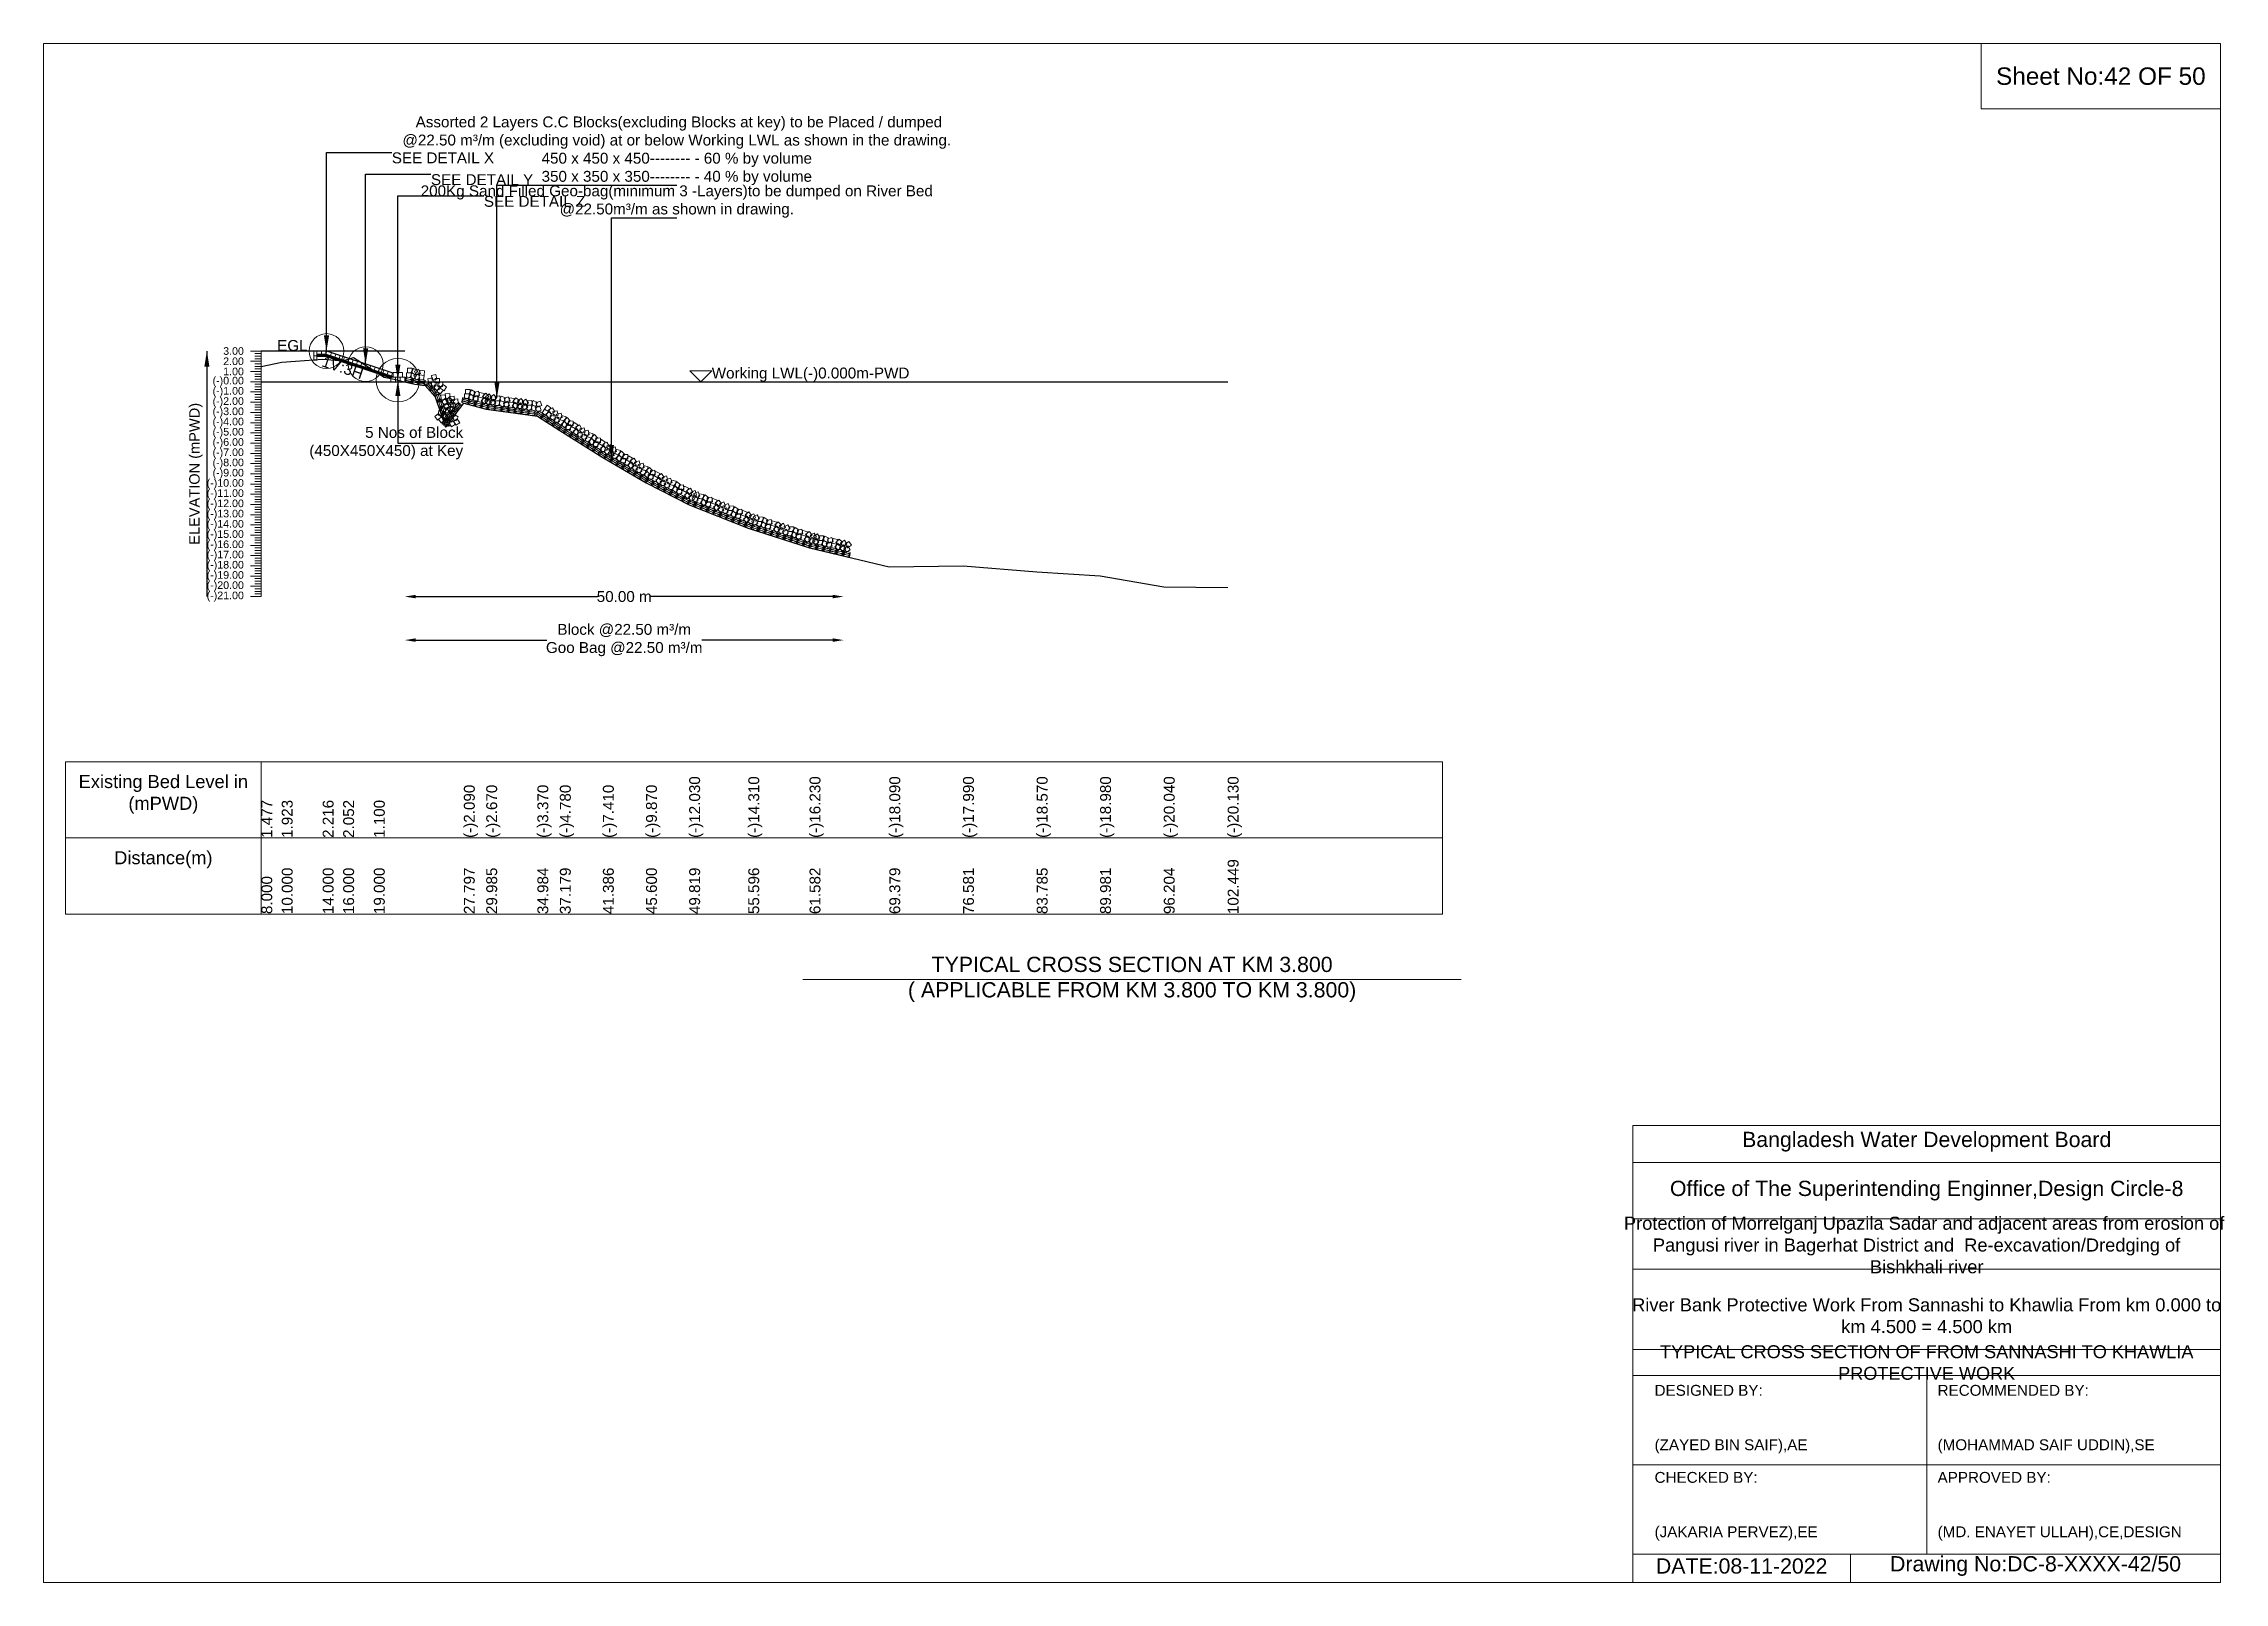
# Model space of a CAD drawing. Header units: inches. Extents: x 89000 to 845017, y -7071 to 0.
# Drawn here: x 715000 to 725017, y -7071 to 0 of the extents above; entities that cross this region are included whole.
import ezdxf

# ---------------------------------------------------------------- set-up
doc = ezdxf.new("R2010")
doc.units = ezdxf.units.IN
doc.header["$LTSCALE"] = 7
doc.header["$MEASUREMENT"] = 0
doc.header["$PDMODE"] = 3
for name, color, linetype, lineweight in [('Cross section Data Border', 7, 'Continuous', 9), ('Cross Section Labels', 7, 'Continuous', 9), ('Existing_Bed_Level for Xsection', 7, 'Continuous', 25), ('Long Section Labels', 7, 'Continuous', 9)]:
    doc.layers.add(name, color=color, linetype=linetype, lineweight=lineweight)
doc.styles.get("Standard").update_dxf_attribs({"font": 'arial.ttf'})
doc.dimstyles.new('Appron Lebeling Style', dxfattribs={"dimtxt": 50, "dimasz": 50, "dimexe": 0.18, "dimexo": 0.0625, "dimgap": 0.09, "dimtad": 0, "dimtih": 1, "dimtoh": 1, "dimdec": 4, "dimzin": 0, "dimdsep": 46, "dimtxsty": 'Standard', "dimcen": 0.09, "dimse1": 1, "dimse2": 1, "dimadec": 0, "dimazin": 0, "dimtfac": 1, "dimtdec": 4, "dimtofl": 0, "dimtmove": 0, "dimatfit": 3, "dimfxl": 1, "dimtolj": 1, "dimtzin": 0, "dimarcsym": 0})
doc.dimstyles.get("Standard").update_dxf_attribs({"dimtxt": 0.18, "dimasz": 0.18, "dimexe": 0.18, "dimexo": 0.0625, "dimgap": 0.09, "dimtad": 0, "dimtih": 1, "dimtoh": 1, "dimdec": 4, "dimzin": 0, "dimdsep": 46, "dimtxsty": 'Standard', "dimcen": 0.09, "dimadec": 0, "dimazin": 0, "dimtfac": 1, "dimtdec": 4, "dimtofl": 0, "dimtmove": 0, "dimatfit": 3, "dimfxl": 1, "dimtolj": 1, "dimtzin": 0, "dimarcsym": 0})

msp = doc.modelspace()

# ---------------------------------------------------------------- texts
at = {"layer": 'Cross section Data Border', "char_height": 60, "width": 800, "attachment_point": 5}
for s, insert in [('Existing Bed Level in (mPWD)', (715550, -3450)), ('Distance(m)', (715550, -3750))]:
    msp.add_mtext(s, dxfattribs=dict(at, insert=insert))
at = {"layer": 'Cross Section Labels'}
for s, insert, char_height, attachment_point in [('Sheet No:42 OF 50', (724450, -150), 80, 5), (' Assorted 2 Layers C.C Blocks(excluding Blocks at key) to be Placed / dumped^J@22.50 m³/m (excluding void) at or below Working LWL as shown in the drawing.^J450 x 450 x 450-------- - 60 % by volume^J350 x 350 x 350-------- - 40 % by volume', (717908.48547, -650), 50, 8), ('SEE DETAIL X', (716599.41928, -500), 50, 1), ('SEE DETAIL Y', (716779.19428, -600), 50, 1), ('200Kg Sand Filled Geo-bag(minimum 3 -Layers)to be dumped on River Bed^J@22.50m³/m as shown in drawing.', (717908.48547, -800), 50, 8), ('SEE DETAIL Z', (717022.41928, -700), 50, 1), ('EGL', (716212.53117, -1412.89), 50, 9), ('Working LWL(-)0.000m-PWD', (718068.96928, -1553.89), 50, 7), ('5 Nos of Block ^J(450X450X450) at Key', (716927.24428, -1835.89), 50, 6), ('TYPICAL CROSS SECTION AT KM 3.800^J( APPLICABLE FROM KM 3.800 TO KM 3.800)', (720000, -4300), 70, 5), ('Bangladesh Water Development Board', (723650, -5046), 70, 5), ('Office of The Superintending Enginner,Design Circle-8', (723650, -5271), 70, 5)]:
    msp.add_mtext(s, dxfattribs=dict(at, insert=insert, char_height=char_height, attachment_point=attachment_point))
at = {"layer": 'Cross Section Labels', "insert": (716381.87543, -1465.14656), "char_height": 50, "attachment_point": 2, "rotation": 341.565051177}
msp.add_mtext('1V:3H', dxfattribs=at)
at = {"layer": 'Cross Section Labels'}
for s, insert, char_height, width, attachment_point in [('Protection of Morrelganj Upazila Sadar and adjacent areas from erosion of  Pangusi river in Bagerhat District and  Re-excavation/Dredging of     Bishkhali river', (723650, -5521), 60, 2800, 5), ('River Bank Protective Work From Sannashi to Khawlia From km 0.000 to km 4.500 = 4.500 km', (723650, -5846), 60, 2700, 5), ('TYPICAL CROSS SECTION OF FROM SANNASHI TO KHAWLIA PROTECTIVE WORK', (723650, -6061), 59.5765532, 2800, 5), ('DESIGNED BY:^J^J^J(ZAYED BIN SAIF),AE', (722400, -6321), 50, 1400, 4), ('RECOMMENDED BY:^J^J^J(MOHAMMAD SAIF UDDIN),SE', (723700, -6321), 50, 1400, 4), ('CHECKED BY:^J^J^J(JAKARIA PERVEZ),EE', (722400, -6721), 50, 1400, 4), ('APPROVED BY:^J^J^J(MD. ENAYET ULLAH),CE,DESIGN', (723700, -6721), 50, 1400, 4), ('DATE:08-11-2022', (722800, -6996), 70, 1400, 5), ('Drawing No:DC-8-XXXX-42/50', (724150, -6996), 70, 2200, 5)]:
    msp.add_mtext(s, dxfattribs=dict(at, insert=insert, char_height=char_height, width=width, attachment_point=attachment_point))
at = {"layer": 'Long Section Labels', "char_height": 35, "attachment_point": 6}
for s, insert in [('3.00', (715920, -1412.89)), ('2.00', (715920, -1459.89)), ('1.00', (715920, -1506.89)), ('(-)0.00', (715920, -1553.89)), ('(-)1.00', (715920, -1600.89)), ('(-)2.00', (715920, -1647.89)), ('(-)3.00', (715920, -1694.89)), ('(-)4.00', (715920, -1741.89)), ('(-)5.00', (715920, -1788.89)), ('(-)6.00', (715920, -1835.89)), ('(-)7.00', (715920, -1882.89)), ('(-)10.00', (715920, -2023.89)), ('(-)8.00', (715920, -1929.89)), ('(-)9.00', (715920, -1976.89)), ('(-)11.00', (715920, -2070.89)), ('(-)12.00', (715920, -2117.89)), ('(-)13.00', (715920, -2164.89)), ('(-)14.00', (715920, -2211.89)), ('(-)15.00', (715920, -2258.89)), ('(-)16.00', (715920, -2305.89)), ('(-)17.00', (715920, -2352.89)), ('(-)18.00', (715920, -2399.89)), ('(-)19.00', (715920, -2446.89)), ('(-)20.00', (715920, -2493.89)), ('(-)21.00', (715920, -2540.89))]:
    msp.add_mtext(s, dxfattribs=dict(at, insert=insert))
at = {"layer": 'Long Section Labels', "rotation": 90}
for s, insert, char_height, attachment_point in [('ELEVATION (mPWD)', (715700, -1976.89), 48, 5), ('(-)12.030', (717965.4834, -3650), 50, 1), ('(-)14.310', (718237.03138, -3650), 50, 1), ('(-)16.230', (718518.35645, -3650), 50, 1), ('(-)18.090', (718884.82941, -3650), 50, 1), ('(-)17.990', (719223.32864, -3650), 50, 1), ('(-)18.570', (719561.90057, -3650), 50, 1), ('(-)18.980', (719853.10542, -3650), 50, 1), ('(-)20.040', (720145.58628, -3650), 50, 1), ('(-)20.130', (720439.11062, -3650), 50, 1), ('1.477', (716000, -3650), 50, 1), ('1.923', (716093.99859, -3650), 50, 1), ('2.216', (716281.99577, -3650), 50, 1), ('2.052', (716375.99436, -3650), 50, 1), ('1.100', (716516.99224, -3650), 50, 1), ('(-)2.090', (716930.44348, -3650), 50, 1), ('(-)2.670', (717033.2874, -3650), 50, 1), ('(-)3.370', (717268.2484, -3650), 50, 1), ('(-)4.780', (717371.43732, -3650), 50, 1), ('(-)7.410', (717569.16896, -3650), 50, 1), ('(-)9.870', (717767.21054, -3650), 50, 1), ('10.000', (716093.99859, -4000), 50, 1), ('14.000', (716281.99577, -4000), 50, 1), ('16.000', (716375.99436, -4000), 50, 1), ('19.000', (716516.99224, -4000), 50, 1), ('27.797', (716930.44348, -4000), 50, 1), ('29.985', (717033.2874, -4000), 50, 1), ('34.984', (717268.2484, -4000), 50, 1), ('37.179', (717371.43732, -4000), 50, 1), ('41.386', (717569.16896, -4000), 50, 1), ('45.600', (717767.21054, -4000), 50, 1), ('49.819', (717965.4834, -4000), 50, 1), ('55.596', (718237.03138, -4000), 50, 1), ('61.582', (718518.35645, -4000), 50, 1), ('69.379', (718884.82941, -4000), 50, 1), ('76.581', (719223.32864, -4000), 50, 1), ('83.785', (719561.90057, -4000), 50, 1), ('89.981', (719853.10542, -4000), 50, 1), ('96.204', (720145.58628, -4000), 50, 1), ('102.449', (720439.11062, -4000), 50, 1), ('8.000', (716000, -4000), 50, 1)]:
    msp.add_mtext(s, dxfattribs=dict(at, insert=insert, char_height=char_height, attachment_point=attachment_point))

# ---------------------------------------------------------------- blocks, each defined once
blk = doc.blocks.new('*D339')
at = {"layer": 'Cross Section Labels', "color": 0, "lineweight": -2, "transparency": 16777216}
for p, q in [((716709, -2541), (717544, -2541)), ((718625, -2541), (717789, -2541))]:
    blk.add_line(p, q, dxfattribs=at)
at = {"layer": 'Cross Section Labels', "color": 0, "transparency": 16777216}
for points in [[(716709, -2533), (716709, -2549), (716659, -2541)], [(718625, -2533), (718625, -2549), (718675, -2541)]]:
    blk.add_solid(points, dxfattribs=at)
at = {"layer": 'Defpoints', "color": 0, "transparency": 16777216}
for p in [(716659, -1554), (718675, -2354), (718675, -2541)]:
    blk.add_point(p, dxfattribs=at)
at = {"layer": 'Cross Section Labels', "color": 0, "transparency": 16777216, "insert": (717667, -2541), "char_height": 50, "attachment_point": 5}
blk.add_mtext('\\A1;50.00 m', dxfattribs=at)
blk = doc.blocks.new('*D340')
at = {"layer": 'Cross Section Labels', "color": 0, "lineweight": -2, "transparency": 16777216}
for p, q in [((716709, -2741), (717311, -2741)), ((718625, -2741), (718023, -2741))]:
    blk.add_line(p, q, dxfattribs=at)
at = {"layer": 'Cross Section Labels', "color": 0, "transparency": 16777216}
for points in [[(716709, -2733), (716709, -2749), (716659, -2741)], [(718625, -2733), (718625, -2749), (718675, -2741)]]:
    blk.add_solid(points, dxfattribs=at)
at = {"layer": 'Defpoints', "color": 0, "transparency": 16777216}
for p in [(716659, -1554), (718675, -2354), (718675, -2741)]:
    blk.add_point(p, dxfattribs=at)
at = {"layer": 'Cross Section Labels', "color": 0, "transparency": 16777216, "insert": (717667, -2741), "char_height": 50, "attachment_point": 5}
blk.add_mtext('\\A1;Block @22.50 m³/m ^JGoo Bag @22.50 m³/m ', dxfattribs=at)

# ---------------------------------------------------------------- dimensions: what is measured, and where the dimension line sits
at = {"layer": 'Cross Section Labels'}
for base, text, picture, middle in [((718674.83992, -2540.89), '50.00 m', '*D339', (717666.9046, -2540.89)), ((718674.83992, -2740.89), 'Block @22.50 m³/m ^JGoo Bag @22.50 m³/m ', '*D340', (717666.9046, -2740.89))]:
    dim = msp.add_linear_dim(base=base, p1=(716658.96928, -1553.89), p2=(718674.83992, -2354.02822), text=text, dimstyle='Appron Lebeling Style', dxfattribs=at)
    dim.commit()
    dim.dimension.update_dxf_attribs({"geometry": picture, "text_midpoint": middle})

# ---------------------------------------------------------------- linework, layer by layer
at = {"layer": 'Cross section Data Border'}
msp.add_lwpolyline([(715100, -3300), (721425.30799, -3300), (721425.30799, -4000), (715100, -4000)], close=True, dxfattribs=at)
for points in [[(716000, -3300), (716000, -4000)], [(715100, -3650), (721425.30799, -3650)]]:
    msp.add_lwpolyline(points, dxfattribs=at)
at = {"layer": 'Cross Section Labels'}
for points in [[(715000, 0), (725000, 0), (725000, -7071), (715000, -7071)], [(723900, 0), (725000, 0), (725000, -300), (723900, -300)], [(718018.96928, -1553.89), (718068.96928, -1503.89), (717968.96928, -1503.89)]]:
    msp.add_lwpolyline(points, close=True, dxfattribs=at)
for points in [[(718488, -4300), (720000, -4300), (721512, -4300)], [(722300, -7071), (722300, -4971), (725000, -4971)], [(722300, -5141), (725000, -5141)], [(722300, -5401), (725000, -5401)], [(722300, -5631), (725000, -5631)], [(722300, -6001), (725000, -6001)], [(722300, -6121), (725000, -6121)], [(723650, -6121), (723650, -6941)], [(722300, -6531), (725000, -6531)], [(722300, -6941), (725000, -6941)], [(723300, -6941), (723300, -7071)]]:
    msp.add_lwpolyline(points, dxfattribs=at)
for centre, radius in [((716299.41928, -1412.89), 80), ((716479.19428, -1472.815), 80), ((716627.24428, -1546.84), 100)]:
    msp.add_circle(centre, radius, dxfattribs=at)
at = {"layer": 'Existing_Bed_Level for Xsection'}
for points in [[(716658.96928, -1412.89), (716000, -1412.89)], [(716000, -1484.471), (716093.99859, -1463.509), (716281.99577, -1449.738), (716375.99436, -1457.446), (716422.99365, -1442.97), (716516.99224, -1502.19), (716563.99154, -1532.505), (716610.99083, -1542.375), (716657.99013, -1553.655), (716704.98942, -1564.935), (716751.98872, -1570.575), (716798.98801, -1622.745), (716845.98731, -1761.865), (716930.44348, -1652.12), (717033.2874, -1679.38), (717268.2484, -1712.28), (717371.43732, -1778.55), (717569.16896, -1902.16), (717767.21054, -2017.78), (717965.4834, -2119.3), (718237.03138, -2226.46), (718518.35645, -2316.7), (718884.82941, -2404.12), (719223.32864, -2399.42), (719561.90057, -2426.68), (719853.10542, -2445.95), (720145.58628, -2495.77), (720439.11062, -2500)], [(716606.09428, -1515.115), (716301.58998, -1413.61357), (716299.41928, -1412.89), (716297.13117, -1412.89), (716254.83117, -1412.89)], [(716254.83117, -1426.99), (716297.13117, -1426.99), (716606.09428, -1529.97771)], [(716254.83117, -1431.69), (716296.36846, -1431.69), (716599.51846, -1532.74)], [(716254.83117, -1436.39), (716295.60576, -1436.39), (716595.51928, -1536.36118)], [(716000, -1553.89), (720439.11062, -1553.89)]]:
    msp.add_lwpolyline(points, dxfattribs=at)
at = {"layer": 'Long Section Labels'}
for points in [[(716000, -1412.89), (715950, -1412.89)], [(716000, -1459.89), (715950, -1459.89)], [(716000, -1424.64), (715970, -1424.64)], [(716000, -1436.39), (715970, -1436.39)], [(716000, -1448.14), (715970, -1448.14)], [(716000, -1471.64), (715970, -1471.64)], [(716000, -1483.39), (715970, -1483.39)], [(716000, -1495.14), (715970, -1495.14)], [(716000, -2540.89), (716000, -2493.89), (716000, -2446.89), (716000, -2399.89), (716000, -2352.89), (716000, -2305.89), (716000, -2258.89), (716000, -2211.89), (716000, -2164.89), (716000, -2117.89), (716000, -2070.89), (716000, -2023.89), (716000, -1976.89), (716000, -1929.89), (716000, -1882.89), (716000, -1835.89), (716000, -1788.89), (716000, -1741.89), (716000, -1694.89), (716000, -1647.89), (716000, -1600.89), (716000, -1553.89), (716000, -1506.89), (716000, -1459.89), (716000, -1412.89)], [(716000, -1506.89), (715950, -1506.89)], [(716000, -1553.89), (715950, -1553.89)], [(716000, -1600.89), (715950, -1600.89)], [(716000, -1518.64), (715970, -1518.64)], [(716000, -1530.39), (715970, -1530.39)], [(716000, -1542.14), (715970, -1542.14)], [(716000, -1565.64), (715970, -1565.64)], [(716000, -1577.39), (715970, -1577.39)], [(716000, -1589.14), (715970, -1589.14)], [(716000, -1647.89), (715950, -1647.89)], [(716000, -1694.89), (715950, -1694.89)], [(716000, -1612.64), (715970, -1612.64)], [(716000, -1624.39), (715970, -1624.39)], [(716000, -1636.14), (715970, -1636.14)], [(716000, -1659.64), (715970, -1659.64)], [(716000, -1671.39), (715970, -1671.39)], [(716000, -1683.14), (715970, -1683.14)], [(716000, -1741.89), (715950, -1741.89)], [(716000, -1788.89), (715950, -1788.89)], [(716000, -1706.64), (715970, -1706.64)], [(716000, -1718.39), (715970, -1718.39)], [(716000, -1730.14), (715970, -1730.14)], [(716000, -1753.64), (715970, -1753.64)], [(716000, -1765.39), (715970, -1765.39)], [(716000, -1777.14), (715970, -1777.14)], [(716000, -1800.64), (715970, -1800.64)], [(716000, -1835.89), (715950, -1835.89)], [(716000, -1882.89), (715950, -1882.89)], [(716000, -1812.39), (715970, -1812.39)], [(716000, -1824.14), (715970, -1824.14)], [(716000, -1847.64), (715970, -1847.64)], [(716000, -1859.39), (715970, -1859.39)], [(716000, -1871.14), (715970, -1871.14)], [(716000, -1894.64), (715970, -1894.64)], [(716000, -1929.89), (715950, -1929.89)], [(716000, -1976.89), (715950, -1976.89)], [(716000, -1906.39), (715970, -1906.39)], [(716000, -1918.14), (715970, -1918.14)], [(716000, -1941.64), (715970, -1941.64)], [(716000, -1953.39), (715970, -1953.39)], [(716000, -1965.14), (715970, -1965.14)], [(716000, -1988.64), (715970, -1988.64)], [(716000, -2000.39), (715970, -2000.39)], [(716000, -2023.89), (715950, -2023.89)], [(716000, -2070.89), (715950, -2070.89)], [(716000, -2012.14), (715970, -2012.14)], [(716000, -2035.64), (715970, -2035.64)], [(716000, -2047.39), (715970, -2047.39)], [(716000, -2059.14), (715970, -2059.14)], [(716000, -2082.64), (715970, -2082.64)], [(716000, -2094.39), (715970, -2094.39)], [(716000, -2117.89), (715950, -2117.89)], [(716000, -2164.89), (715950, -2164.89)], [(716000, -2106.14), (715970, -2106.14)], [(716000, -2129.64), (715970, -2129.64)], [(716000, -2141.39), (715970, -2141.39)], [(716000, -2153.14), (715970, -2153.14)], [(716000, -2176.64), (715970, -2176.64)], [(716000, -2188.39), (715970, -2188.39)], [(716000, -2200.14), (715970, -2200.14)], [(716000, -2211.89), (715950, -2211.89)], [(716000, -2258.89), (715950, -2258.89)], [(716000, -2223.64), (715970, -2223.64)], [(716000, -2235.39), (715970, -2235.39)], [(716000, -2247.14), (715970, -2247.14)], [(716000, -2270.64), (715970, -2270.64)], [(716000, -2282.39), (715970, -2282.39)], [(716000, -2294.14), (715970, -2294.14)], [(716000, -2305.89), (715950, -2305.89)], [(716000, -2352.89), (715950, -2352.89)], [(716000, -2399.89), (715950, -2399.89)], [(716000, -2317.64), (715970, -2317.64)], [(716000, -2329.39), (715970, -2329.39)], [(716000, -2341.14), (715970, -2341.14)], [(716000, -2364.64), (715970, -2364.64)], [(716000, -2376.39), (715970, -2376.39)], [(716000, -2388.14), (715970, -2388.14)], [(716000, -2446.89), (715950, -2446.89)], [(716000, -2493.89), (715950, -2493.89)], [(716000, -2411.64), (715970, -2411.64)], [(716000, -2423.39), (715970, -2423.39)], [(716000, -2435.14), (715970, -2435.14)], [(716000, -2458.64), (715970, -2458.64)], [(716000, -2470.39), (715970, -2470.39)], [(716000, -2482.14), (715970, -2482.14)], [(716000, -2540.89), (715950, -2540.89)], [(716000, -2505.64), (715970, -2505.64)], [(716000, -2517.39), (715970, -2517.39)], [(716000, -2529.14), (715970, -2529.14)]]:
    msp.add_lwpolyline(points, dxfattribs=at)
for points in [[(716254.83117, -1412.89), (716240.73117, -1412.89), (716240.73117, -1434.04), (716254.83117, -1434.04)], [(716254.83117, -1434.04), (716240.73117, -1434.04), (716240.73117, -1455.19), (716254.83117, -1455.19)], [(716275.98117, -1412.89), (716254.83117, -1412.89), (716254.83117, -1426.99), (716275.98117, -1426.99)], [(716297.13117, -1412.89), (716275.98117, -1412.89), (716275.98117, -1426.99), (716297.13117, -1426.99)], [(716321.65463, -1420.30178), (716301.58998, -1413.61357), (716297.13117, -1426.99), (716317.19582, -1433.67822)], [(716341.71928, -1426.99), (716321.65463, -1420.30178), (716317.19582, -1433.67822), (716337.26047, -1440.36643)], [(716361.78393, -1433.67822), (716341.71928, -1426.99), (716337.26047, -1440.36643), (716357.32512, -1447.05465)], [(716381.84859, -1440.36643), (716361.78393, -1433.67822), (716357.32512, -1447.05465), (716377.38977, -1453.74287)], [(716401.91324, -1447.05465), (716381.84859, -1440.36643), (716377.38977, -1453.74287), (716397.45443, -1460.43109)], [(716421.97789, -1453.74287), (716401.91324, -1447.05465), (716397.45443, -1460.43109), (716417.51908, -1467.1193)], [(716442.04254, -1460.43109), (716421.97789, -1453.74287), (716417.51908, -1467.1193), (716437.58373, -1473.80752)], [(716462.10719, -1467.1193), (716442.04254, -1460.43109), (716437.58373, -1473.80752), (716457.64838, -1480.49574)], [(716482.17184, -1473.80752), (716462.10719, -1467.1193), (716457.64838, -1480.49574), (716477.71303, -1487.18396)], [(716502.2365, -1480.49574), (716482.17184, -1473.80752), (716477.71303, -1487.18396), (716497.77768, -1493.87217)], [(716522.30115, -1487.18396), (716502.2365, -1480.49574), (716497.77768, -1493.87217), (716517.84234, -1500.56039)], [(716542.3658, -1493.87217), (716522.30115, -1487.18396), (716517.84234, -1500.56039), (716537.90699, -1507.24861)], [(716562.43045, -1500.56039), (716542.3658, -1493.87217), (716537.90699, -1507.24861), (716557.97164, -1513.93682)], [(716582.4951, -1507.24861), (716562.43045, -1500.56039), (716557.97164, -1513.93682), (716578.03629, -1520.62504)], [(716692.54177, -1491.34989), (716671.39917, -1491.90928), (716671.95855, -1513.05188), (716693.10115, -1512.49249)], [(716717.15613, -1502.89112), (716698.57046, -1492.7968), (716688.47614, -1511.38247), (716707.06181, -1521.47679)], [(716722.70641, -1496.41947), (716703.25549, -1504.72514), (716711.56117, -1524.17606), (716731.01209, -1515.87038)], [(716749.89278, -1503.57803), (716728.89344, -1501.05807), (716726.37348, -1522.05741), (716747.37282, -1524.57737)], [(716602.55975, -1513.93682), (716582.4951, -1507.24861), (716578.03629, -1520.62504), (716598.10094, -1527.31326)], [(716616.66928, -1532.74), (716595.51928, -1532.74), (716595.51928, -1553.89), (716616.66928, -1553.89)], [(716627.24428, -1511.59), (716606.09428, -1511.59), (716606.09428, -1532.74), (716627.24428, -1532.74)], [(716637.81928, -1532.74), (716616.66928, -1532.74), (716616.66928, -1553.89), (716637.81928, -1553.89)], [(716648.39428, -1511.59), (716627.24428, -1511.59), (716627.24428, -1532.74), (716648.39428, -1532.74)], [(716658.96928, -1532.74), (716637.81928, -1532.74), (716637.81928, -1553.89), (716658.96928, -1553.89)], [(716687.60586, -1511.91587), (716666.46326, -1512.47525), (716667.02264, -1533.61786), (716688.16525, -1533.05847)], [(716712.22022, -1523.45709), (716693.63455, -1513.36278), (716683.54023, -1531.94845), (716702.12591, -1542.04277)], [(716720.18645, -1517.41881), (716700.73553, -1525.72448), (716709.04121, -1545.1754), (716728.49213, -1536.86972)], [(716747.37282, -1524.57737), (716726.37348, -1522.05741), (716723.85352, -1543.05675), (716744.85286, -1545.57671)], [(716790.54647, -1555.96745), (716786.13124, -1535.28344), (716765.44723, -1539.69868), (716769.86247, -1560.38269)], [(716803.26843, -1553.5412), (716782.14756, -1552.43152), (716781.03788, -1573.55239), (716802.15875, -1574.66207)], [(716806.26021, -1541.81114), (716801.84497, -1521.12713), (716781.16096, -1525.54237), (716785.5762, -1546.22638)], [(716816.32391, -1590.36784), (716817.41677, -1569.24609), (716796.29502, -1568.15323), (716795.20216, -1589.27498)], [(716818.98217, -1539.3849), (716797.8613, -1538.27522), (716796.75162, -1559.39609), (716817.87249, -1560.50577)], [(716835.09281, -1591.85805), (716817.34955, -1580.34723), (716805.83873, -1598.09049), (716823.58199, -1609.60131)], [(716832.03764, -1576.21153), (716833.1305, -1555.08978), (716812.00876, -1553.99692), (716810.9159, -1575.11867)], [(716850.80655, -1577.70174), (716833.06328, -1566.19092), (716821.55246, -1583.93418), (716839.29573, -1595.44501)], [(716959.62494, -1588.83611), (716938.47503, -1588.89737), (716938.53629, -1610.04728), (716959.6862, -1609.98602)], [(716983.96065, -1600.95387), (716965.61788, -1590.42461), (716955.08862, -1608.76738), (716973.43138, -1619.29664)], [(716997.41912, -1597.31222), (716977.00132, -1602.82908), (716982.51817, -1623.24688), (717002.93598, -1617.73003)], [(717023.34413, -1608.18594), (717002.90012, -1602.76701), (716997.48119, -1623.21103), (717017.9252, -1628.62995)], [(716813.64332, -1700.31567), (716796.8432, -1713.16395), (716809.69149, -1729.96407), (716826.49161, -1717.11579)], [(716815.48595, -1686.49551), (716812.68323, -1707.45898), (716833.64671, -1710.2617), (716836.44943, -1689.29822)], [(716835.53409, -1666.78723), (716822.63516, -1683.5485), (716839.39643, -1696.44743), (716852.29536, -1679.68616)], [(716847.71016, -1635.67734), (716846.36182, -1614.57036), (716825.25484, -1615.9187), (716826.60318, -1637.02568)], [(716858.17707, -1644.88798), (716842.30433, -1630.91019), (716828.32654, -1646.78294), (716844.19928, -1660.76072)], [(716832.24722, -1699.39443), (716829.44451, -1720.35791), (716850.40798, -1723.16062), (716853.2107, -1702.19715)], [(716856.09852, -1651.0438), (716836.55192, -1659.12172), (716844.62985, -1678.66833), (716864.17645, -1670.5904)], [(716863.42448, -1672.50697), (716856.65518, -1652.46953), (716836.61774, -1659.23883), (716843.38704, -1679.27627)], [(716852.29536, -1679.68616), (716839.39643, -1696.44743), (716856.1577, -1709.34636), (716869.05663, -1692.58509)], [(716865.08849, -1698.35233), (716869.23241, -1677.61226), (716848.49234, -1673.46835), (716844.34842, -1694.20842)], [(716867.7476, -1628.90803), (716866.39926, -1607.80106), (716845.29228, -1609.1494), (716846.64062, -1630.25637)], [(716878.21451, -1638.11868), (716862.34177, -1624.14089), (716848.36398, -1640.01363), (716864.23672, -1653.99142)], [(716877.73023, -1701.1668), (716858.77874, -1691.77727), (716849.3892, -1710.72876), (716868.3407, -1720.1183)], [(716851.41474, -1638.96915), (716854.13747, -1659.94317), (716875.11149, -1657.22043), (716872.38875, -1636.24642)], [(716872.85979, -1663.94272), (716853.31319, -1672.02065), (716861.39112, -1691.56725), (716880.93772, -1683.48932)], [(716883.46192, -1665.73766), (716876.69262, -1645.70022), (716856.65518, -1652.46953), (716863.42448, -1672.50697)], [(716885.27824, -1619.47788), (716864.3064, -1622.21732), (716867.04584, -1643.18916), (716888.01768, -1640.44972)], [(716885.12593, -1691.58303), (716889.26985, -1670.84296), (716868.52978, -1666.69905), (716864.38586, -1687.43911)], [(716868.17601, -1651.86808), (716870.89875, -1672.84209), (716891.87276, -1670.11936), (716889.15002, -1649.14534)], [(716897.76767, -1694.3975), (716878.81618, -1685.00796), (716869.42664, -1703.95946), (716888.37814, -1713.34899)], [(716902.03951, -1632.37681), (716881.06767, -1635.11625), (716883.80711, -1656.08809), (716904.77895, -1653.34865)], [(716954.20602, -1609.28013), (716933.0561, -1609.34139), (716933.11736, -1630.4913), (716954.26728, -1630.43004)], [(716978.54172, -1621.39789), (716960.19895, -1610.86863), (716949.66969, -1629.21139), (716968.01246, -1639.74066)], [(716992.0002, -1617.75624), (716971.58239, -1623.27309), (716977.09924, -1643.6909), (716997.51705, -1638.17405)], [(717017.9252, -1628.62995), (716997.48119, -1623.21103), (716992.06226, -1643.65504), (717012.50628, -1649.07397)], [(717040.39297, -1641.51215), (717025.38847, -1626.6062), (717010.48252, -1641.6107), (717025.48702, -1656.51665)], [(717045.8119, -1621.06814), (717030.8074, -1606.16218), (717015.90145, -1621.16668), (717030.90595, -1636.07264)], [(717043.99283, -1630.89579), (717027.10308, -1643.62603), (717039.83331, -1660.51578), (717056.72306, -1647.78554)], [(717046.9257, -1609.95013), (717030.03596, -1622.68037), (717042.76619, -1639.57012), (717059.65594, -1626.83988)], [(717077.67037, -1650.70663), (717064.92669, -1633.82702), (717048.04709, -1646.5707), (717060.79077, -1663.45031)], [(717080.60325, -1629.76096), (717067.85957, -1612.88136), (717050.97997, -1625.62504), (717063.72365, -1642.50465)], [(717093.00345, -1639.78008), (717072.01293, -1642.37248), (717074.60533, -1663.363), (717095.59585, -1660.7706)], [(717095.93633, -1618.83442), (717074.94581, -1621.42682), (717077.53821, -1642.41734), (717098.52873, -1639.82494)], [(717118.61465, -1648.89781), (717099.14344, -1640.63982), (717090.88545, -1660.11104), (717110.35667, -1668.36902)], [(717121.54753, -1627.95215), (717102.07632, -1619.69416), (717093.81833, -1639.16538), (717113.28955, -1647.42336)], [(717131.54047, -1643.6714), (717111.92981, -1651.59254), (717119.85095, -1671.2032), (717139.46161, -1663.28206)], [(717134.47335, -1622.72574), (717114.86269, -1630.64688), (717122.78383, -1650.25754), (717142.39449, -1642.3364)], [(717158.58064, -1651.36379), (717137.63498, -1648.43091), (717134.7021, -1669.37657), (717155.64777, -1672.30945)], [(717161.51352, -1630.41813), (717140.56786, -1627.48525), (717137.63498, -1648.43091), (717158.58064, -1651.36379)], [(717182.42884, -1661.46405), (717165.74802, -1648.46125), (717152.74523, -1665.14208), (717169.42605, -1678.14487)], [(717185.36172, -1640.51838), (717168.6809, -1627.51559), (717155.67811, -1644.19641), (717172.35893, -1657.19921)], [(717190.61245, -1651.42595), (717173.7227, -1664.15618), (717186.45294, -1681.04593), (717203.34269, -1668.3157)], [(717193.54533, -1630.48029), (717176.65558, -1643.21052), (717189.38582, -1660.10027), (717206.27557, -1647.37003)], [(717224.29, -1671.23678), (717211.54632, -1654.35718), (717194.66671, -1667.10086), (717207.4104, -1683.98046)], [(717227.22288, -1650.29112), (717214.4792, -1633.41151), (717197.59959, -1646.1552), (717210.34328, -1663.0348)], [(717239.62308, -1660.31024), (717218.63256, -1662.90264), (717221.22496, -1683.89316), (717242.21548, -1681.30076)], [(717242.55596, -1639.36458), (717221.56544, -1641.95698), (717224.15784, -1662.9475), (717245.14836, -1660.3551)], [(717265.23428, -1669.42796), (717245.76307, -1661.16998), (717237.50508, -1680.64119), (717256.97629, -1688.89918)], [(717268.16716, -1648.4823), (717248.69595, -1640.22432), (717240.43796, -1659.69553), (717259.90917, -1667.95352)], [(717278.1601, -1664.20156), (717258.54944, -1672.1227), (717266.47058, -1691.73336), (717286.08124, -1683.81222)], [(717281.09298, -1643.2559), (717261.48232, -1651.17704), (717269.40346, -1670.7877), (717289.01412, -1662.86656)], [(717318.70974, -1691.06379), (717300.91366, -1679.63479), (717289.48466, -1697.43087), (717307.28074, -1708.85987)], [(717330.13874, -1673.26771), (717312.34266, -1661.83871), (717300.91366, -1679.63479), (717318.70974, -1691.06379)], [(717336.1426, -1710.21704), (717326.43399, -1691.42701), (717307.64396, -1701.13562), (717317.35257, -1719.92565)], [(717347.5716, -1692.42096), (717337.86299, -1673.63093), (717319.07296, -1683.33954), (717328.78157, -1702.12957)], [(717359.20489, -1686.72874), (717338.53785, -1691.22272), (717343.03183, -1711.88976), (717363.69887, -1707.39579)], [(717381.50138, -1718.81476), (717376.99095, -1698.15131), (717356.32749, -1702.66174), (717360.83793, -1723.3252)], [(716830.40459, -1713.2146), (716813.60447, -1726.06288), (716826.45276, -1742.863), (716843.25288, -1730.01472)], [(716875.12128, -1740.15192), (716884.49573, -1721.19296), (716865.53676, -1711.81852), (716856.16232, -1730.77748)], [(716891.7626, -1748.95869), (716880.03435, -1731.35839), (716862.43405, -1743.08663), (716874.1623, -1760.68694)], [(716895.15872, -1733.38262), (716904.53317, -1714.42366), (716885.5742, -1705.04921), (716876.19976, -1724.00818)], [(716911.80004, -1742.18939), (716900.0718, -1724.58908), (716882.47149, -1736.31733), (716894.19974, -1753.91763)], [(717347.77589, -1704.52482), (717327.10885, -1709.0188), (717331.60283, -1729.68584), (717352.26987, -1725.19187)], [(717370.07238, -1736.61084), (717365.56195, -1715.94739), (717344.89849, -1720.45782), (717349.40893, -1741.12128)], [(717388.57081, -1733.1036), (717368.42179, -1726.67404), (717361.99223, -1746.82307), (717382.14125, -1753.25263)], [(717399.99981, -1715.30752), (717379.85079, -1708.87796), (717373.42123, -1729.02699), (717393.57025, -1735.45655)], [(717407.69104, -1751.65848), (717393.27289, -1736.18465), (717377.79905, -1750.6028), (717392.2172, -1766.07663)], [(717418.90232, -1733.72445), (717404.48417, -1718.25061), (717389.01034, -1732.66876), (717403.42849, -1748.14259)], [(717421.62479, -1752.15111), (717400.48827, -1751.39621), (717399.73337, -1772.53274), (717420.86989, -1773.28763)], [(717432.83607, -1734.21708), (717411.69955, -1733.46218), (717410.94465, -1754.5987), (717432.08118, -1755.3536)], [(717443.18577, -1770.19183), (717425.25174, -1758.98055), (717414.04045, -1776.91458), (717431.97449, -1788.12587)], [(717454.39706, -1752.2578), (717436.46302, -1741.04651), (717425.25174, -1758.98055), (717443.18577, -1770.19183)], [(717460.85074, -1789.13123), (717450.91388, -1770.4609), (717432.24355, -1780.39776), (717442.18042, -1799.06809)], [(717472.06203, -1771.19719), (717462.12516, -1752.52686), (717443.45483, -1762.46373), (717453.3917, -1781.13406)], [(717472.41381, -1783.29766), (717451.80306, -1788.04316), (717456.54856, -1808.6539), (717477.1593, -1803.9084)], [(717483.62509, -1765.36363), (717463.01435, -1770.10912), (717467.75984, -1790.71987), (717488.37059, -1785.97437)], [(717495.09965, -1815.10959), (717490.33774, -1794.50263), (717469.73078, -1799.26454), (717474.49269, -1819.8715)], [(717506.31093, -1797.17556), (717501.54903, -1776.5686), (717480.94207, -1781.33051), (717485.70397, -1801.93746)], [(717524.76525, -1793.44315), (717504.53936, -1787.25961), (717498.35582, -1807.48549), (717518.5817, -1813.66903)], [(717544.44056, -1812.20345), (717530.02241, -1796.72961), (717514.54858, -1811.14776), (717528.96673, -1826.62159)], [(717513.55396, -1811.37718), (717493.32808, -1805.19364), (717487.14454, -1825.41952), (717507.37042, -1831.60306)], [(717533.22927, -1830.13748), (717518.81112, -1814.66365), (717503.33729, -1829.0818), (717517.75544, -1844.55563)], [(717547.16303, -1830.63011), (717526.0265, -1829.87521), (717525.27161, -1851.01174), (717546.40813, -1851.76663)], [(717558.37431, -1812.69608), (717537.23779, -1811.94118), (717536.48289, -1833.0777), (717557.61941, -1833.8326)], [(717568.72401, -1848.67083), (717550.78998, -1837.45955), (717539.57869, -1855.39358), (717557.51272, -1866.60487)], [(717579.9353, -1830.7368), (717562.00126, -1819.52552), (717550.78998, -1837.45955), (717568.72401, -1848.67083)], [(717586.38898, -1867.61023), (717576.45211, -1848.9399), (717557.78179, -1858.87676), (717567.71865, -1877.54709)], [(717597.60027, -1849.67619), (717587.6634, -1831.00586), (717568.99307, -1840.94273), (717578.92994, -1859.61306)], [(717596.71684, -1860.92417), (717576.25914, -1866.29118), (717581.62615, -1886.74888), (717602.08386, -1881.38187)], [(717607.38031, -1842.65909), (717586.9226, -1848.0261), (717592.28961, -1868.4838), (717612.74732, -1863.11679)], [(717620.35494, -1892.03505), (717614.97164, -1871.58162), (717594.51821, -1876.96492), (717599.90151, -1897.41835)], [(717631.0184, -1873.76997), (717625.6351, -1853.31654), (717605.18167, -1858.69984), (717610.56498, -1879.15327)], [(717638.68786, -1887.74591), (717618.28412, -1882.17724), (717612.71545, -1902.58098), (717633.11919, -1908.14965)], [(717649.35132, -1869.48083), (717628.94758, -1863.91216), (717623.37891, -1884.3159), (717643.78265, -1889.88457)], [(717658.92185, -1905.90223), (717644.04206, -1890.87179), (717629.01162, -1905.75158), (717643.89141, -1920.78202)], [(717669.58531, -1887.63715), (717654.70552, -1872.60671), (717639.67508, -1887.4865), (717654.55487, -1902.51694)], [(717683.52759, -1887.70792), (717662.37791, -1887.59297), (717662.26295, -1908.74265), (717683.41264, -1908.85761)], [(717705.62462, -1905.08794), (717687.35954, -1894.42448), (717676.69608, -1912.68956), (717694.96116, -1923.35302)], [(717672.86413, -1905.973), (717651.71445, -1905.85805), (717651.59949, -1927.00773), (717672.74918, -1927.12269)], [(717694.96116, -1923.35302), (717676.69608, -1912.68956), (717666.03262, -1930.95464), (717684.2977, -1941.6181)], [(717713.19116, -1941.74918), (717702.69387, -1923.3881), (717684.33279, -1933.88539), (717694.83007, -1952.24647)], [(717723.85462, -1923.48411), (717713.35733, -1905.12302), (717694.99625, -1915.62031), (717705.49353, -1933.98139)], [(717724.5724, -1935.56839), (717704.11469, -1940.9354), (717709.4817, -1961.3931), (717729.93941, -1956.02609)], [(717735.23586, -1917.30331), (717714.77815, -1922.67032), (717720.14517, -1943.12803), (717740.60287, -1937.76101)], [(717748.21049, -1966.67927), (717742.82719, -1946.22584), (717722.37377, -1951.60914), (717727.75707, -1972.06257)], [(717758.87395, -1948.41419), (717753.49065, -1927.96077), (717733.03723, -1933.34407), (717738.42053, -1953.79749)], [(717766.54341, -1962.39013), (717746.13968, -1956.82147), (717740.57101, -1977.2252), (717760.97474, -1982.79387)], [(717777.20687, -1944.12505), (717756.80314, -1938.55639), (717751.23447, -1958.96012), (717771.6382, -1964.52879)], [(717786.77741, -1980.54646), (717771.89762, -1965.51601), (717756.86717, -1980.3958), (717771.74696, -1995.42625)], [(717797.44087, -1962.28138), (717782.56108, -1947.25093), (717767.53063, -1962.13072), (717782.41042, -1977.16117)], [(717798.61766, -1978.82454), (717777.49386, -1979.87698), (717778.54631, -2001.00078), (717799.6701, -1999.94834)], [(717808.25685, -1959.9988), (717787.13305, -1961.05124), (717788.18549, -1982.17504), (717809.30929, -1981.1226)], [(717821.64019, -1994.95857), (717802.81445, -1985.31938), (717793.17526, -2004.14512), (717812.001, -2013.78431)], [(717831.27938, -1976.13283), (717812.45364, -1966.49364), (717802.81445, -1985.31938), (717821.64019, -1994.95857)], [(717840.85766, -2012.32062), (717829.36305, -1994.56684), (717811.60928, -2006.06145), (717823.10389, -2023.81523)], [(717850.49685, -1993.49487), (717839.00224, -1975.7411), (717821.24846, -1987.23571), (717832.74307, -2004.98948)], [(717861.51963, -1986.69539), (717841.3893, -1993.18325), (717847.87716, -2013.31358), (717868.00749, -2006.82572)], [(717886.83866, -2016.4543), (717880.33477, -1996.32915), (717860.20962, -2002.83303), (717866.71351, -2022.95819)], [(717851.88044, -2005.52113), (717831.75012, -2012.00899), (717838.23798, -2032.13932), (717858.36831, -2025.65146)], [(717877.19947, -2035.28004), (717870.69559, -2015.15489), (717850.57043, -2021.65878), (717857.07432, -2041.78393)], [(717895.26774, -2029.98568), (717874.58778, -2025.55155), (717870.15365, -2046.23152), (717890.83361, -2050.66565)], [(717904.90693, -2011.15994), (717884.22696, -2006.72581), (717879.79283, -2027.40577), (717900.4728, -2031.8399)], [(717916.47292, -2046.99765), (717900.7863, -2032.8113), (717886.59995, -2048.49792), (717902.28657, -2062.68427)], [(717926.11211, -2028.17191), (717910.42549, -2013.98556), (717896.23914, -2029.67218), (717911.92576, -2043.85853)], [(717930.39786, -2046.29885), (717909.27406, -2047.35129), (717910.3265, -2068.47509), (717931.4503, -2067.42265)], [(717940.03704, -2027.47311), (717918.91325, -2028.52555), (717919.96569, -2049.64935), (717941.08949, -2048.59691)], [(717953.42039, -2062.43288), (717934.59464, -2052.7937), (717924.95546, -2071.61944), (717943.7812, -2081.25863)], [(717963.05957, -2043.60714), (717944.23383, -2033.96795), (717934.59464, -2052.7937), (717953.42039, -2062.43288)], [(717972.63785, -2079.79493), (717961.14324, -2062.04116), (717943.38947, -2073.53577), (717954.88408, -2091.28954)], [(717982.27704, -2060.96919), (717970.78243, -2043.21542), (717953.02866, -2054.71002), (717964.52327, -2072.4638)], [(717983.66064, -2072.99544), (717963.53031, -2079.4833), (717970.01817, -2099.61363), (717990.1485, -2093.12577)], [(717993.29983, -2054.1697), (717973.1695, -2060.65756), (717979.65736, -2080.78789), (717999.78769, -2074.30003)], [(718007.16548, -2098.60489), (717998.73623, -2079.2072), (717979.33855, -2087.63645), (717987.76779, -2107.03413)], [(718014.92917, -2078.93136), (718006.49993, -2059.53367), (717987.10224, -2067.96292), (717995.53149, -2087.36061)], [(718024.63359, -2091.57936), (718003.62055, -2089.17631), (718001.21749, -2110.18935), (718022.23053, -2112.5924)], [(718032.39728, -2071.90584), (718011.38424, -2069.50279), (718008.98119, -2090.51583), (718029.99423, -2092.91888)], [(718047.39191, -2106.44965), (718030.40066, -2093.8552), (718017.80622, -2110.84645), (718034.79747, -2123.4409)], [(718055.1556, -2086.77612), (718038.16435, -2074.18168), (718025.56991, -2091.17293), (718042.56116, -2103.76737)], [(718068.94668, -2084.72714), (718048.0252, -2087.82782), (718051.12588, -2108.7493), (718072.04736, -2105.64862)], [(718093.42841, -2098.54699), (718073.75489, -2090.7833), (718065.9912, -2110.45683), (718085.66472, -2118.22052)], [(718114.24247, -2113.9589), (718101.07663, -2097.40646), (718084.52419, -2110.5723), (718097.69003, -2127.12474)], [(718061.18299, -2104.40066), (718040.26151, -2107.50134), (718043.36219, -2128.42282), (718064.28367, -2125.32214)], [(718085.66472, -2118.22052), (718065.9912, -2110.45683), (718058.22751, -2130.13035), (718077.90103, -2137.89404)], [(718106.47878, -2133.63242), (718093.31294, -2117.07999), (718076.7605, -2130.24583), (718089.92634, -2146.79826)], [(718116.78846, -2125.79372), (718097.38407, -2134.20752), (718105.79787, -2153.61191), (718125.20226, -2145.19812)], [(718124.55215, -2106.1202), (718105.14776, -2114.534), (718113.56156, -2133.93839), (718132.96595, -2125.52459)], [(718144.88016, -2152.95073), (718136.45091, -2133.55304), (718117.05322, -2141.98229), (718125.48247, -2161.37998)], [(718152.64385, -2133.27721), (718144.2146, -2113.87952), (718124.81691, -2122.30877), (718133.24616, -2141.70645)], [(718162.34826, -2145.92521), (718141.33522, -2143.52216), (718138.93217, -2164.5352), (718159.94521, -2166.93825)], [(718170.11195, -2126.25168), (718149.09891, -2123.84863), (718146.69586, -2144.86167), (718167.7089, -2147.26472)], [(718185.10658, -2160.79549), (718168.11534, -2148.20105), (718155.52089, -2165.1923), (718172.51214, -2177.78674)], [(718192.87028, -2141.12197), (718175.87903, -2128.52752), (718163.28459, -2145.51877), (718180.27583, -2158.11322)], [(718198.89766, -2158.74651), (718177.97618, -2161.84719), (718181.07687, -2182.76867), (718201.99834, -2179.66799)], [(718206.66136, -2139.07298), (718185.73988, -2142.17366), (718188.84056, -2163.09514), (718209.76204, -2159.99446)], [(718223.3794, -2172.56636), (718203.70587, -2164.80267), (718195.94218, -2184.4762), (718215.61571, -2192.23989)], [(718231.14309, -2152.89284), (718211.46956, -2145.12915), (718203.70587, -2164.80267), (718223.3794, -2172.56636)], [(718244.19345, -2187.97827), (718231.02761, -2171.42583), (718214.47518, -2184.59167), (718227.64102, -2201.14411)], [(718251.95714, -2168.30474), (718238.7913, -2151.75231), (718222.23887, -2164.91815), (718235.40471, -2181.47058)], [(718254.50314, -2180.13957), (718235.09874, -2188.55337), (718243.51254, -2207.95776), (718262.91694, -2199.54396)], [(718262.26683, -2160.46604), (718242.86244, -2168.87984), (718251.27623, -2188.28423), (718270.68063, -2179.87044)], [(718281.24357, -2204.35689), (718271.56339, -2185.55219), (718252.75869, -2195.23237), (718262.43887, -2214.03707)], [(718287.7036, -2184.21761), (718278.02342, -2165.41292), (718259.21872, -2175.09309), (718268.8989, -2193.89779)], [(718298.21465, -2196.20367), (718277.08941, -2195.18042), (718276.06617, -2216.30566), (718297.1914, -2217.3289)], [(718304.67468, -2176.06439), (718283.54944, -2175.04114), (718282.5262, -2196.16638), (718303.65143, -2197.18962)], [(718321.89702, -2209.55326), (718304.11825, -2198.09735), (718292.66235, -2215.87612), (718310.44112, -2227.33203)], [(718328.35705, -2189.41398), (718310.57828, -2177.95807), (718299.12238, -2195.73685), (718316.90115, -2207.19275)], [(718341.98455, -2186.46718), (718321.31073, -2190.92989), (718325.77344, -2211.60371), (718346.44726, -2207.141)], [(718367.31793, -2198.65585), (718347.17865, -2192.19582), (718340.71862, -2212.3351), (718360.8579, -2218.79513)], [(718389.09563, -2212.6731), (718374.87514, -2197.01742), (718359.21947, -2211.23791), (718373.43995, -2226.89359)], [(718335.52452, -2206.60646), (718314.8507, -2211.06917), (718319.31341, -2231.74298), (718339.98723, -2227.28027)], [(718360.8579, -2218.79513), (718340.71862, -2212.3351), (718334.25859, -2232.47438), (718354.39787, -2238.93441)], [(718382.6356, -2232.81238), (718368.41511, -2217.1567), (718352.75944, -2231.37719), (718366.97992, -2247.03286)], [(718392.4104, -2224.31601), (718373.598, -2233.98121), (718383.2632, -2252.79361), (718402.0756, -2243.12841)], [(718398.87043, -2204.17673), (718380.05803, -2213.84193), (718389.72323, -2232.65433), (718408.53563, -2222.98914)], [(718422.21851, -2249.5771), (718412.53834, -2230.7724), (718393.73364, -2240.45258), (718403.41381, -2259.25728)], [(718428.67854, -2229.43783), (718418.99837, -2210.63313), (718400.19367, -2220.3133), (718409.87384, -2239.118)], [(718439.18959, -2241.42388), (718418.06436, -2240.40063), (718417.04111, -2261.52587), (718438.16635, -2262.54911)], [(718445.64962, -2221.2846), (718424.52439, -2220.26136), (718423.50114, -2241.38659), (718444.62638, -2242.40983)], [(718462.87197, -2254.77347), (718445.0932, -2243.31756), (718433.63729, -2261.09634), (718451.41606, -2272.55224)], [(718469.332, -2234.63419), (718451.55323, -2223.17829), (718440.09732, -2240.95706), (718457.87609, -2252.41296)], [(718476.49946, -2251.82667), (718455.82564, -2256.28938), (718460.28835, -2276.9632), (718480.96217, -2272.50049)], [(718482.95949, -2231.68739), (718462.28567, -2236.1501), (718466.74838, -2256.82392), (718487.4222, -2252.36121)], [(718501.83284, -2264.01534), (718481.69356, -2257.55531), (718475.23353, -2277.69459), (718495.37281, -2284.15462)], [(718508.29287, -2243.87606), (718488.15359, -2237.41603), (718481.69356, -2257.55531), (718501.83284, -2264.01534)], [(718523.61055, -2278.03259), (718509.39006, -2262.37691), (718493.73438, -2276.5974), (718507.95487, -2292.25308)], [(718530.07058, -2257.89331), (718515.85009, -2242.23763), (718500.19441, -2256.45812), (718514.4149, -2272.1138)], [(718533.38534, -2269.53622), (718514.57294, -2279.20142), (718524.23814, -2298.01382), (718543.05054, -2288.34863)], [(718539.84537, -2249.39695), (718521.03297, -2259.06215), (718530.69817, -2277.87455), (718549.51057, -2268.20935)], [(718561.39519, -2291.44626), (718550.31101, -2273.43339), (718532.29814, -2284.51757), (718543.38232, -2302.53044)], [(718566.3027, -2270.87349), (718555.21852, -2252.86062), (718537.20566, -2263.9448), (718548.28984, -2281.95767)], [(718577.69605, -2282.02424), (718556.55424, -2282.61281), (718557.14281, -2303.75462), (718578.28462, -2303.16605)], [(718582.60357, -2261.45147), (718561.46176, -2262.04004), (718562.05033, -2283.18185), (718583.19214, -2282.59328)], [(718602.32632, -2293.53147), (718583.72673, -2283.46282), (718573.65808, -2302.06241), (718592.25767, -2312.13106)], [(718607.23384, -2272.9587), (718588.63425, -2262.89005), (718578.5656, -2281.48964), (718597.16519, -2291.55829)], [(718615.68982, -2289.55539), (718595.41591, -2295.57961), (718601.44012, -2315.85352), (718621.71403, -2309.8293)], [(718620.59733, -2268.98263), (718600.32342, -2275.00684), (718606.34764, -2295.28075), (718626.62155, -2289.25653)], [(718641.87788, -2299.77934), (718621.30511, -2294.87183), (718616.3976, -2315.4446), (718636.97037, -2320.35211)], [(718646.7854, -2279.20657), (718626.21263, -2274.29906), (718621.30511, -2294.87183), (718641.87788, -2299.77934)], [(718664.65986, -2312.09735), (718649.28837, -2297.57013), (718634.76116, -2312.94162), (718650.13264, -2327.46883)], [(718669.56737, -2291.52458), (718654.19589, -2276.99737), (718639.66867, -2292.36885), (718655.04016, -2306.89607)], [(718673.7592, -2302.88124), (718655.73751, -2313.95107), (718666.80735, -2331.97276), (718684.82904, -2320.90293)], [(718678.66672, -2282.30847), (718660.64503, -2293.3783), (718671.71486, -2311.39999), (718689.73655, -2300.33016)], [(718710.31208, -2305.22609), (718699.2279, -2287.21322), (718681.21503, -2298.2974), (718692.29921, -2316.31027)], [(718705.40457, -2325.79886), (718694.32039, -2307.78599), (718676.30752, -2318.87017), (718687.3917, -2336.88304)]]:
    msp.add_lwpolyline(points, close=True, dxfattribs=at)
for centre, major_axis in [((716675.1113, -1553.65569), (15.20968, -3.65038)), ((716676.97598, -1545.88633), (15.20968, -3.65038)), ((716678.84065, -1538.11696), (15.20968, -3.65038)), ((716705.53066, -1560.95645), (15.20968, -3.65038)), ((716707.39534, -1553.18708), (15.20968, -3.65038)), ((716709.26002, -1545.41771), (15.20968, -3.65038)), ((716736.12643, -1564.64784), (15.53018, -1.86365)), ((716737.07842, -1556.71475), (15.53018, -1.86365)), ((716738.0304, -1548.78167), (15.53018, -1.86365)), ((716764.88148, -1578.91751), (10.46938, -11.62118)), ((716770.81778, -1573.56958), (10.46938, -11.62118)), ((716776.75408, -1568.22164), (10.46938, -11.62118)), ((716785.82023, -1602.15987), (10.46938, -11.62118)), ((716791.75653, -1596.81194), (10.46938, -11.62118)), ((716797.69283, -1591.464), (10.46938, -11.62118)), ((716805.06949, -1628.26446), (5.00628, -14.8188)), ((716812.63919, -1625.70717), (5.00628, -14.8188)), ((716815.08204, -1657.90206), (5.00628, -14.8188)), ((716820.20889, -1623.14988), (5.00628, -14.8188)), ((716822.65174, -1655.34477), (5.00628, -14.8188)), ((716825.09459, -1687.53966), (5.00628, -14.8188)), ((716830.22144, -1652.78748), (5.00628, -14.8188)), ((716832.66429, -1684.98237), (5.00628, -14.8188)), ((716835.10715, -1717.17727), (5.00628, -14.8188)), ((716840.23399, -1682.42508), (5.00628, -14.8188)), ((716842.67685, -1714.61997), (5.00628, -14.8188)), ((716850.24655, -1712.06268), (5.00628, -14.8188)), ((716859.44984, -1711.61893), (9.53947, 12.39589)), ((716865.78188, -1716.49186), (9.53947, 12.39589)), ((716878.52879, -1686.82715), (9.53947, 12.39589)), ((716884.86082, -1691.70008), (9.53947, 12.39589)), ((716891.19286, -1696.57301), (9.53947, 12.39589)), ((716897.60773, -1662.03537), (9.53947, 12.39589)), ((716903.93977, -1666.9083), (9.53947, 12.39589)), ((716910.2718, -1671.78123), (9.53947, 12.39589)), ((716934.75309, -1649.12935), (15.11948, -4.0076)), ((716936.80024, -1641.40606), (15.11948, -4.0076)), ((716938.84739, -1633.68277), (15.11948, -4.0076)), ((716964.99206, -1657.14455), (15.11948, -4.0076)), ((716967.03921, -1649.42126), (15.11948, -4.0076)), ((716969.08636, -1641.69796), (15.11948, -4.0076)), ((716995.23102, -1665.15975), (15.11948, -4.0076)), ((716997.27818, -1657.43645), (15.11948, -4.0076)), ((716999.32533, -1649.71316), (15.11948, -4.0076)), ((717025.46999, -1673.17495), (15.11948, -4.0076)), ((717027.51714, -1665.45165), (15.11948, -4.0076)), ((717029.56429, -1657.72836), (15.11948, -4.0076)), ((717055.76443, -1678.49333), (15.49048, -2.16903)), ((717056.87241, -1670.58053), (15.49048, -2.16903)), ((717057.98038, -1662.66772), (15.49048, -2.16903)), ((717086.74539, -1682.83139), (15.49048, -2.16903)), ((717087.85337, -1674.91858), (15.49048, -2.16903)), ((717088.96134, -1667.00578), (15.49048, -2.16903)), ((717117.72635, -1687.16944), (15.49048, -2.16903)), ((717118.83433, -1679.25664), (15.49048, -2.16903)), ((717119.9423, -1671.34383), (15.49048, -2.16903)), ((717148.70731, -1691.5075), (15.49048, -2.16903)), ((717149.81529, -1683.59469), (15.49048, -2.16903)), ((717150.92326, -1675.68189), (15.49048, -2.16903)), ((717179.68827, -1695.84555), (15.49048, -2.16903)), ((717180.79625, -1687.93274), (15.49048, -2.16903)), ((717181.90422, -1680.01994), (15.49048, -2.16903)), ((717210.66923, -1700.1836), (15.49048, -2.16903)), ((717211.77721, -1692.2708), (15.49048, -2.16903)), ((717212.88518, -1684.35799), (15.49048, -2.16903)), ((717241.65019, -1704.52166), (15.49048, -2.16903)), ((717242.75817, -1696.60885), (15.49048, -2.16903)), ((717243.86614, -1688.69605), (15.49048, -2.16903)), ((717273.66024, -1711.00768), (13.16119, -8.45238)), ((717277.97787, -1704.28472), (13.16119, -8.45238)), ((717282.29549, -1697.56176), (13.16119, -8.45238)), ((716840.37089, -1736.41071), (9.53947, 12.39589)), ((716846.70293, -1741.28364), (9.53947, 12.39589)), ((716845.1197, -1746.81487), (5.00628, -14.8188)), ((716853.03496, -1746.15657), (9.53947, 12.39589)), ((716852.6894, -1744.25757), (5.00628, -14.8188)), ((716860.2591, -1741.70028), (5.00628, -14.8188)), ((716872.11391, -1721.36479), (9.53947, 12.39589)), ((717299.98262, -1727.91245), (13.16119, -8.45238)), ((717304.30025, -1721.18948), (13.16119, -8.45238)), ((717308.61787, -1714.46652), (13.16119, -8.45238)), ((717326.305, -1744.81721), (13.16119, -8.45238)), ((717330.62263, -1738.09424), (13.16119, -8.45238)), ((717334.94025, -1731.37128), (13.16119, -8.45238)), ((717352.62738, -1761.72197), (13.16119, -8.45238)), ((717356.94501, -1754.999), (13.16119, -8.45238)), ((717361.26263, -1748.27604), (13.16119, -8.45238)), ((717378.95014, -1778.53517), (13.26321, -8.29137)), ((717383.18552, -1771.76009), (13.26321, -8.29137)), ((717387.42089, -1764.98501), (13.26321, -8.29137)), ((717405.47657, -1795.11791), (13.26321, -8.29137)), ((717409.71194, -1788.34283), (13.26321, -8.29137)), ((717413.94732, -1781.56775), (13.26321, -8.29137)), ((717432.003, -1811.70065), (13.26321, -8.29137)), ((717436.23837, -1804.92557), (13.26321, -8.29137)), ((717440.47375, -1798.15049), (13.26321, -8.29137)), ((717458.52943, -1828.28339), (13.26321, -8.29137)), ((717462.7648, -1821.50831), (13.26321, -8.29137)), ((717467.00018, -1814.73323), (13.26321, -8.29137)), ((717485.05586, -1844.86612), (13.26321, -8.29137)), ((717489.29123, -1838.09104), (13.26321, -8.29137)), ((717493.5266, -1831.31596), (13.26321, -8.29137)), ((717511.58228, -1861.44886), (13.26321, -8.29137)), ((717515.81766, -1854.67378), (13.26321, -8.29137)), ((717520.05303, -1847.8987), (13.26321, -8.29137)), ((717538.10871, -1878.0316), (13.26321, -8.29137)), ((717542.34409, -1871.25652), (13.26321, -8.29137)), ((717546.57946, -1864.48144), (13.26321, -8.29137)), ((717564.63514, -1894.61433), (13.26321, -8.29137)), ((717568.87052, -1887.83926), (13.26321, -8.29137)), ((717573.10589, -1881.06418), (13.26321, -8.29137)), ((717591.42497, -1910.52743), (13.50804, -7.88622)), ((717595.45338, -1903.62729), (13.50804, -7.88622)), ((717599.4818, -1896.72715), (13.50804, -7.88622)), ((717626.49788, -1912.49959), (13.50804, -7.88622)), ((717618.44105, -1926.29987), (13.50804, -7.88622)), ((717622.46946, -1919.39973), (13.50804, -7.88622)), ((717645.45713, -1942.07231), (13.50804, -7.88622)), ((717649.48555, -1935.17217), (13.50804, -7.88622)), ((717653.51396, -1928.27203), (13.50804, -7.88622)), ((717672.47321, -1957.84476), (13.50804, -7.88622)), ((717676.50163, -1950.94461), (13.50804, -7.88622)), ((717680.53005, -1944.04447), (13.50804, -7.88622)), ((717699.48929, -1973.6172), (13.50804, -7.88622)), ((717703.51771, -1966.71706), (13.50804, -7.88622)), ((717707.54613, -1959.81692), (13.50804, -7.88622)), ((717726.50537, -1989.38964), (13.50804, -7.88622)), ((717730.53379, -1982.4895), (13.50804, -7.88622)), ((717734.56221, -1975.58936), (13.50804, -7.88622)), ((717753.52145, -2005.16208), (13.50804, -7.88622)), ((717757.54987, -1998.26194), (13.50804, -7.88622)), ((717761.57829, -1991.3618), (13.50804, -7.88622)), ((717787.97426, -2005.97033), (13.92268, -7.12871)), ((717780.69132, -2020.19422), (13.92268, -7.12871)), ((717784.33279, -2013.08228), (13.92268, -7.12871)), ((717808.53668, -2034.45165), (13.92268, -7.12871)), ((717812.17815, -2027.3397), (13.92268, -7.12871)), ((717815.81962, -2020.22776), (13.92268, -7.12871)), ((717836.38205, -2048.70908), (13.92268, -7.12871)), ((717840.02352, -2041.59713), (13.92268, -7.12871)), ((717843.66499, -2034.48519), (13.92268, -7.12871)), ((717864.22741, -2062.96651), (13.92268, -7.12871)), ((717867.86888, -2055.85456), (13.92268, -7.12871)), ((717871.51035, -2048.74262), (13.92268, -7.12871)), ((717892.07277, -2077.22394), (13.92268, -7.12871)), ((717895.71425, -2070.11199), (13.92268, -7.12871)), ((717899.35572, -2063.00005), (13.92268, -7.12871)), ((717919.91814, -2091.48137), (13.92268, -7.12871)), ((717923.55961, -2084.36942), (13.92268, -7.12871)), ((717927.20108, -2077.25748), (13.92268, -7.12871)), ((717947.7635, -2105.7388), (13.92268, -7.12871)), ((717951.40497, -2098.62685), (13.92268, -7.12871)), ((717955.04644, -2091.51491), (13.92268, -7.12871)), ((717981.4945, -2104.1443), (14.54966, -5.74168)), ((717975.6286, -2119.00874), (14.54966, -5.74168)), ((717978.56155, -2111.57652), (14.54966, -5.74168)), ((718004.72792, -2130.4921), (14.54966, -5.74168)), ((718007.66087, -2123.05988), (14.54966, -5.74168)), ((718010.59383, -2115.62766), (14.54966, -5.74168)), ((718033.82725, -2141.97547), (14.54966, -5.74168)), ((718036.7602, -2134.54325), (14.54966, -5.74168)), ((718039.69315, -2127.11103), (14.54966, -5.74168)), ((718062.92658, -2153.45883), (14.54966, -5.74168)), ((718065.85953, -2146.02661), (14.54966, -5.74168)), ((718068.79248, -2138.59439), (14.54966, -5.74168)), ((718092.02591, -2164.94219), (14.54966, -5.74168)), ((718094.95886, -2157.50997), (14.54966, -5.74168)), ((718097.89181, -2150.07775), (14.54966, -5.74168)), ((718121.12524, -2176.42556), (14.54966, -5.74168)), ((718124.05819, -2168.99334), (14.54966, -5.74168)), ((718126.99114, -2161.56112), (14.54966, -5.74168)), ((718150.22457, -2187.90892), (14.54966, -5.74168)), ((718153.15752, -2180.4767), (14.54966, -5.74168)), ((718156.09047, -2173.04448), (14.54966, -5.74168)), ((718179.3239, -2199.39228), (14.54966, -5.74168)), ((718182.25685, -2191.96006), (14.54966, -5.74168)), ((718185.1898, -2184.52784), (14.54966, -5.74168)), ((718208.42323, -2210.87565), (14.54966, -5.74168)), ((718211.35618, -2203.44343), (14.54966, -5.74168)), ((718214.28913, -2196.01121), (14.54966, -5.74168)), ((718243.38846, -2207.49457), (14.54966, -5.74168)), ((718237.52256, -2222.35901), (14.54966, -5.74168)), ((718240.45551, -2214.92679), (14.54966, -5.74168)), ((718267.04145, -2231.89077), (14.89411, -4.77755)), ((718269.48191, -2224.28259), (14.89411, -4.77755)), ((718271.92236, -2216.67442), (14.89411, -4.77755)), ((718296.82968, -2241.44587), (14.89411, -4.77755)), ((718299.27014, -2233.8377), (14.89411, -4.77755)), ((718301.71059, -2226.22953), (14.89411, -4.77755)), ((718326.61791, -2251.00097), (14.89411, -4.77755)), ((718329.05837, -2243.3928), (14.89411, -4.77755)), ((718331.49882, -2235.78463), (14.89411, -4.77755)), ((718356.40614, -2260.55607), (14.89411, -4.77755)), ((718358.8466, -2252.9479), (14.89411, -4.77755)), ((718361.28705, -2245.33973), (14.89411, -4.77755)), ((718386.19437, -2270.11118), (14.89411, -4.77755)), ((718388.63483, -2262.503), (14.89411, -4.77755)), ((718391.07528, -2254.89483), (14.89411, -4.77755)), ((718415.9826, -2279.66628), (14.89411, -4.77755)), ((718418.42306, -2272.05811), (14.89411, -4.77755)), ((718420.86351, -2264.44994), (14.89411, -4.77755)), ((718445.77083, -2289.22138), (14.89411, -4.77755)), ((718448.21129, -2281.61321), (14.89411, -4.77755)), ((718450.65174, -2274.00504), (14.89411, -4.77755)), ((718475.55906, -2298.77648), (14.89411, -4.77755)), ((718477.99952, -2291.16831), (14.89411, -4.77755)), ((718480.43997, -2283.56014), (14.89411, -4.77755)), ((718505.34729, -2308.33159), (14.89411, -4.77755)), ((718507.78774, -2300.72341), (14.89411, -4.77755)), ((718510.2282, -2293.11524), (14.89411, -4.77755)), ((718537.03111, -2308.83346), (15.21471, -3.62938)), ((718538.88506, -2301.06152), (15.21471, -3.62938)), ((718569.31447, -2308.32028), (15.21471, -3.62938)), ((718535.17716, -2316.60539), (15.21471, -3.62938)), ((718565.60657, -2323.86415), (15.21471, -3.62938)), ((718567.46052, -2316.09222), (15.21471, -3.62938)), ((718596.03598, -2331.12291), (15.21471, -3.62938)), ((718597.88993, -2323.35098), (15.21471, -3.62938)), ((718599.74388, -2315.57904), (15.21471, -3.62938)), ((718626.46539, -2338.38167), (15.21471, -3.62938)), ((718628.31934, -2330.60974), (15.21471, -3.62938)), ((718630.17329, -2322.8378), (15.21471, -3.62938)), ((718656.89481, -2345.64043), (15.21471, -3.62938)), ((718658.74876, -2337.8685), (15.21471, -3.62938)), ((718660.60271, -2330.09656), (15.21471, -3.62938)), ((718687.32422, -2352.89919), (15.21471, -3.62938)), ((718689.17817, -2345.12725), (15.21471, -3.62938)), ((718691.03212, -2337.35532), (15.21471, -3.62938))]:
    msp.add_ellipse(centre, major_axis=major_axis, ratio=0.255, dxfattribs=at)

msp.set_redraw_order([(e.dxf.handle, doc.entitydb.next_handle()) for e in msp.query("TEXT MTEXT ATTDEF DIMENSION ARC_DIMENSION")])  # texts and dimensions are drawn at this point

# ---------------------------------------------------------------- leaders
at = {"layer": 'Cross Section Labels', "annotation_type": 0, "has_hookline": 1}
for points, hookline_direction, text_width in [([(716299.41928, -1412.89), (716299.41928, -500), (716599.32928, -500)], 0, 466.13233), ([(716479.19428, -1472.815), (716479.19428, -600), (716779.10428, -600)], 0, 466.03001), ([(716627.24428, -1546.84), (716627.24428, -700), (717022.32928, -700)], 0, 460.91405), ([(717082.33295, -1628.18677), (717082.33295, -650), (717908.39547, -650)], 0, 2510.77763), ([(717608.48547, -1916.05756), (717608.48547, -800), (717908.39547, -800)], 0, 2345.7367), ([(716627.24428, -1546.84), (716627.24428, -1835.89), (716927.33428, -1835.89)], 1, 701.90996)]:
    msp.add_leader(points, dimstyle='Standard', override={"dimasz": 72}, dxfattribs=dict(at, hookline_direction=hookline_direction, text_width=text_width))
at = {"layer": 'Long Section Labels'}
msp.add_leader([(715750, -1412.89), (715750, -2540.89)], dimstyle='Standard', override={"dimasz": 72}, dxfattribs=at)

doc.saveas('drawing.dxf')
